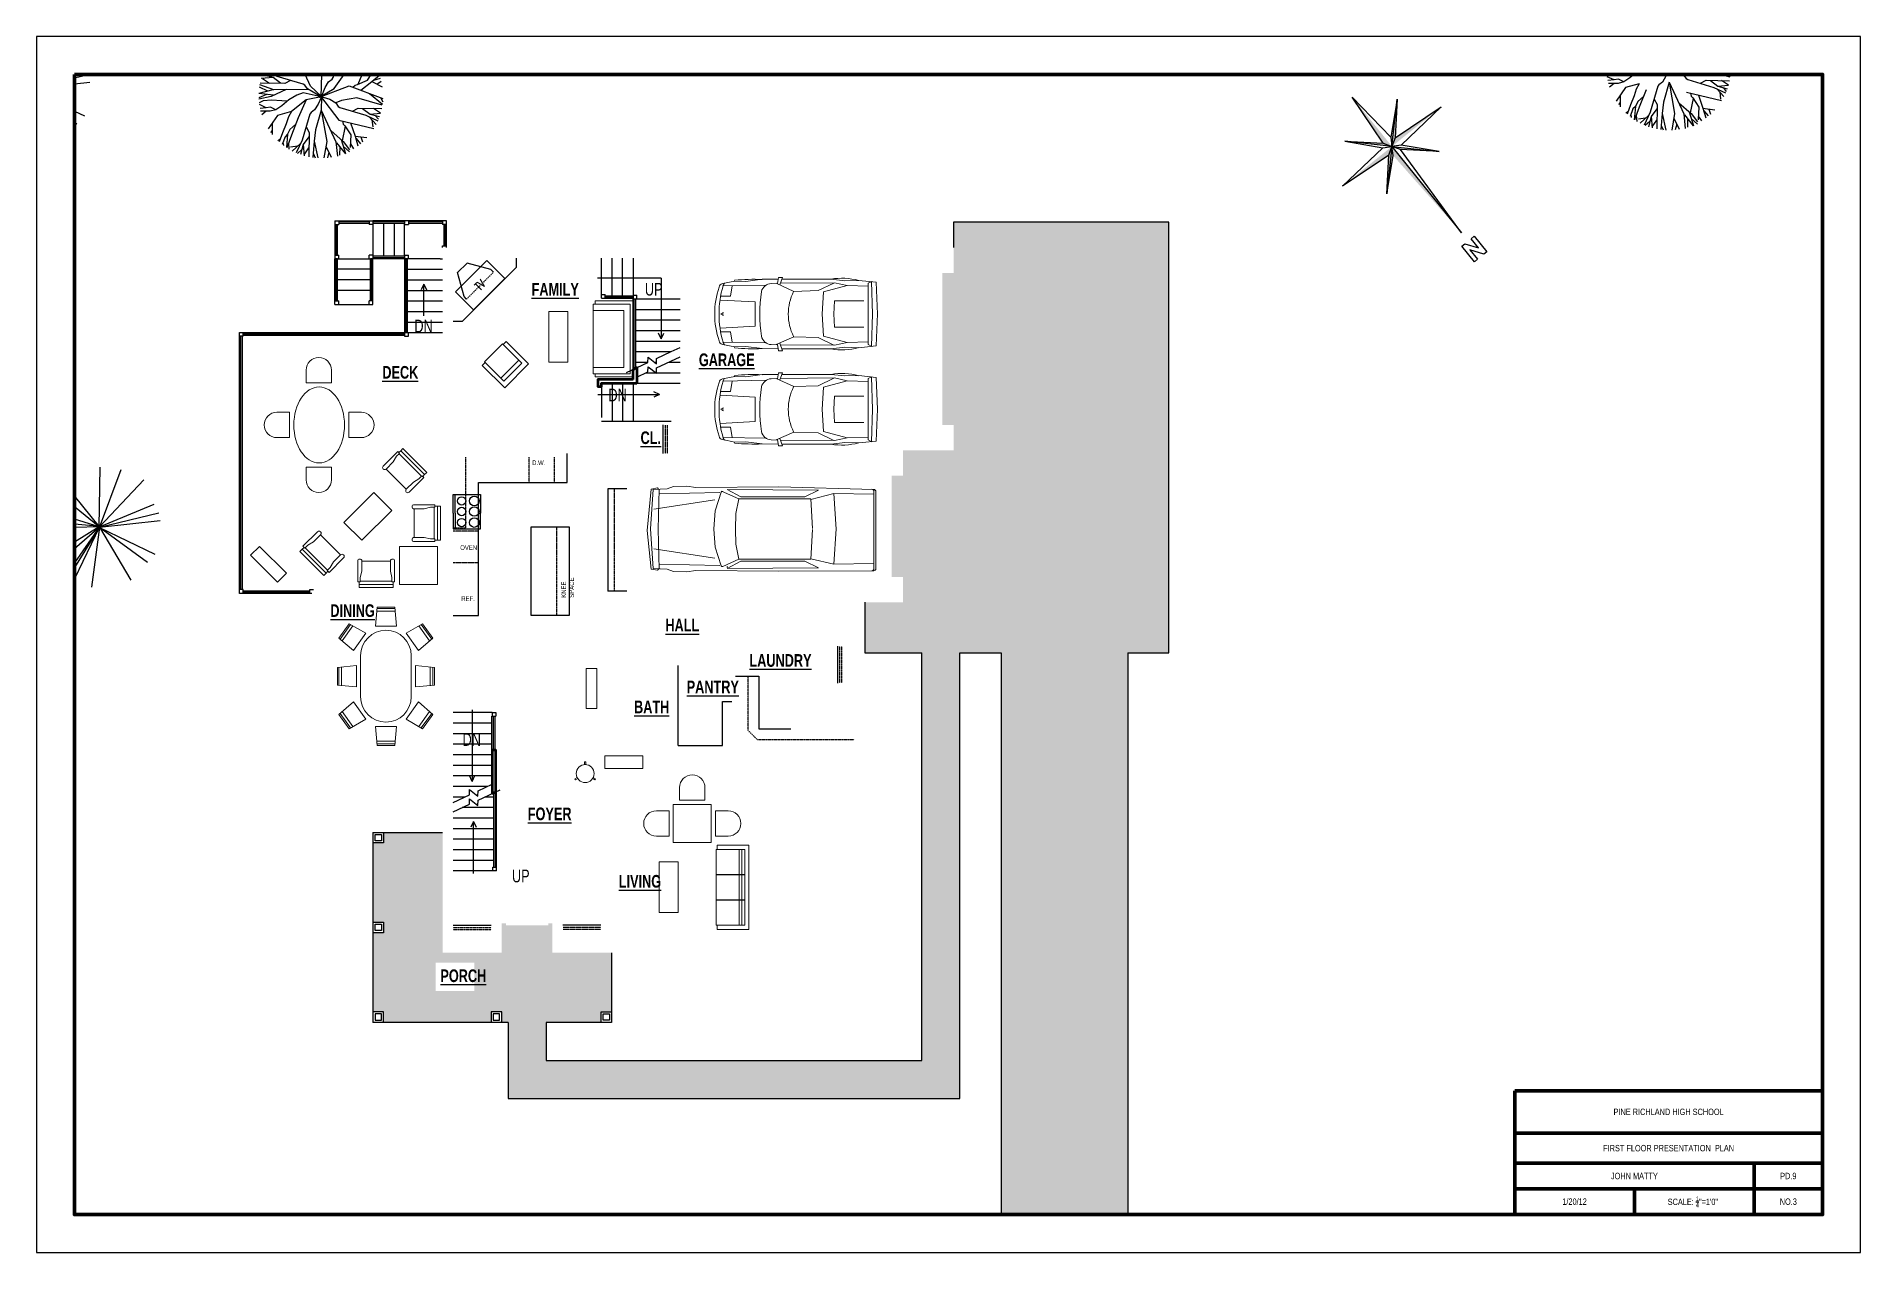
# Model space of a CAD drawing. Header units: inches. Extents: x 43 to 7578, y 1297 to 3809.
# Drawn here: x 43 to 1771, y 2657 to 3809 of the extents above; entities that cross this region are included whole.
import ezdxf
from ezdxf.enums import TextEntityAlignment as Align

# ---------------------------------------------------------------- set-up
doc = ezdxf.new("R2010")
doc.units = ezdxf.units.IN
doc.header["$LTSCALE"] = 0.5
doc.header["$MEASUREMENT"] = 0
doc.linetypes.add('HIDDEN2', pattern=[0.1875, 0.125, -0.0625])
for name, color, linetype, lineweight in [('A-Anno-Note', 231, 'Continuous', 25), ('A-Flor-Appl', 11, 'Continuous', 25), ('A-Wall', 113, 'Continuous', 50), ('A-Wall-Open', 31, 'HIDDEN2', 25), ('C-Site-Vhcl', 30, 'Continuous', 18), ('I-Furn', 30, 'Continuous', 18), ('L-Site-Plnt', 71, 'Continuous', 25)]:
    doc.layers.add(name, color=color, linetype=linetype, lineweight=lineweight)
doc.styles.add('Annotative', font='romans.shx', dxfattribs={"width": 0.75})
doc.styles.add('Arch-Dim', font='romans.shx', dxfattribs={"width": 0.75})
doc.styles.get("Standard").update_dxf_attribs({"font": 'romans.shx', "width": 0.75})

msp = doc.modelspace()

# ---------------------------------------------------------------- texts
at = {"attachment_point": 1, "style": 'Annotative'}
for s, width, insert, char_height in [('{\\fCityBlueprint|b1|i0|c2|p2;\\LFAMILY}', 12.8747823, (511.79154, 3575.60811), 12), ('{\\fCityBlueprint|b1|i0|c2|p2;\\LGARAGE}', 13.8287997, (670.26907, 3508.79849), 12), ('{\\fCityBlueprint|b1|i0|c2|p2;\\LDECK}', 9.778855, (370.37737, 3496.90682), 12), ('{\\fCityBlueprint|b1|i0|c2|p2;\\LCL.}', 4.5, (615.01584, 3434.97783), 12), ('{\\fCityBlueprint|b0|i0|c2|p2;OVEN}', 10.3612295, (444.17996, 3327.12793), 4.5), ('{\\fCityBlueprint|b1|i0|c2|p2;\\LDINING}', 13.7263247, (321.1424, 3271.17428), 12), ('{\\fCityBlueprint|b0|i0|c2|p2;REF.}', 7.3637542, (445.16833, 3278.74022), 4.5), ('{\\fCityBlueprint|b1|i0|c2|p2;\\LHALL}', 8.1742552, (638.51573, 3257.39382), 12), ('{\\fCityBlueprint|b1|i0|c2|p2;\\LLAUNDRY}', 14.911176, (718.14708, 3223.97417), 12), ('{\\fCityBlueprint|b1|i0|c2|p2;\\LPANTRY}', 4.5, (658.70886, 3198.89628), 12), ('{\\fCityBlueprint|b1|i0|c2|p2;\\LBATH}', 10.4880996, (608.84951, 3179.92716), 12), ('{\\fCityBlueprint|b1|i0|c2|p2;\\LFOYER}', 4.5, (508.18203, 3078.62246), 12), ('{\\fCityBlueprint|b1|i0|c2|p2;\\LLIVING}', 12.008048, (594.40099, 3014.75583), 12), ('{\\fCityBlueprint|b1|i0|c2|p2;\\LPORCH}', 12.0696729, (425.39198, 2925.28325), 12)]:
    msp.add_mtext_dynamic_manual_height_columns(s, width=width, gutter_width=22.5, heights=[0], dxfattribs=dict(at, insert=insert, char_height=char_height))
at = {"char_height": 12, "attachment_point": 5, "style": 'Annotative'}
for s, width, insert in [('{\\fCityBlueprint|b0|i0|c2|p2;UP}', 6, (627.47382, 3569.56738)), ('{\\fCityBlueprint|b0|i0|c2|p2;DN}', 14.4375, (409.42845, 3534.73763)), ('{\\fCityBlueprint|b0|i0|c2|p2;DN}', 14.4375, (593.289, 3469.44052)), ('{\\fCityBlueprint|b0|i0|c2|p2;DN}', 14.4375, (455.08319, 3143.04272)), ('{\\fCityBlueprint|b0|i0|c2|p2;UP}', 6, (501.56381, 3013.71505))]:
    msp.add_mtext_dynamic_manual_height_columns(s, width=width, gutter_width=22.5, heights=[0], dxfattribs=dict(at, insert=insert)).dxf.set("width", 28.875)
at = {"insert": (512.30148, 3405.29455), "char_height": 4.5, "attachment_point": 4, "style": 'Arch-Dim'}
msp.add_mtext('\\A1;{\\fCityBlueprint|b0|i0|c2|p2;D.W.}', dxfattribs=at)
at = {"insert": (539.96748, 3277.3882), "char_height": 4.5, "attachment_point": 1, "rotation": 90, "style": 'Annotative'}
msp.add_mtext_dynamic_manual_height_columns('{\\fCityBlueprint|b0|i0|c2|p2;KNEE SPACE}', width=21.6664583, gutter_width=22.5, heights=[0], dxfattribs=at)
at = {"color": 7, "char_height": 6.075, "attachment_point": 5}
for s, width, insert in [('{\\fCityBlueprint|b0|i0|c2|p2;PINE RICHLAND HIGH SCHOOL}', 125.360318, (1588.94877, 2790.27749)), ('{\\fCityBlueprint|b0|i0|c2|p2;FIRST FLOOR PRESENTATION  PLAN}', 109.4162919, (1588.94877, 2755.93349)), ('{\\fCityBlueprint|b0|i0|c2|p2;JOHN MATTY}', 58.5197, (1556.54877, 2729.52749)), ('{\\fCityBlueprint|b0|i0|c2|p2;PD.9}', 0.2333352, (1702.34877, 2729.52749)), ('{\\fCityBlueprint|b0|i0|c2|p2;1/20/12}', 0.3315574, (1499.84877, 2705.22749)), ('\\A1;{\\fCityBlueprint|b0|i0|c2|p2;SCALE: \\H0.7x;\\S1/4;\\H1.4286x;"=1\'0"}', 76.2026687, (1611.94264, 2705.07486)), ('{\\fCityBlueprint|b0|i0|c2|p2;NO.3}', 0.2333352, (1702.34877, 2705.22749))]:
    msp.add_mtext_dynamic_manual_height_columns(s, width=width, gutter_width=1, heights=[0], dxfattribs=dict(at, insert=insert))

# ---------------------------------------------------------------- blocks, each defined once
blk = doc.blocks.new('Anno_North_K_Metric')
at = {"color": 0, "linetype": 'ByBlock', "lineweight": -2}
for p, q in [((-0.5, 0.83), (0, 6.67)), ((0.5, 0.83), (0, 6.67)), ((0, 0), (-3.54, 3.54)), ((-3.54, 3.54), (-0.83, 0.5)), ((0, 0), (-3.54, 3.54)), ((-3.54, 3.54), (-0.5, 0.83)), ((0, 0), (3.54, 3.54)), ((0, 0), (3.54, 3.54)), ((3.54, 3.54), (0.5, 0.83)), ((3.54, 3.54), (0.83, 0.5)), ((-0.83, 0.5), (-6.67, 0)), ((-0.83, -0.5), (-6.67, 0)), ((0, 0), (-3.54, -3.54)), ((0, 0), (-3.54, -3.54)), ((-0.83, 0.5), (0, 0)), ((-0.83, -0.5), (0, 0)), ((-0.83, -0.5), (0, 0)), ((-0.5, 0.83), (0, 0)), ((-0.5, 0.83), (0, 0)), ((-0.5, -0.83), (0, 0)), ((0.5, 0.83), (0, 0)), ((0.83, 0.5), (0, 0)), ((0.83, 0.5), (0, 0)), ((0.83, 0.5), (0, 0)), ((0, 0), (11.67, 0)), ((0, 0), (3.54, -3.54)), ((0, 0), (3.54, -3.54)), ((0, 0), (0, 0)), ((0, 0), (0, 0)), ((0, 0), (0, 0)), ((0, 0), (0, 0)), ((0, 0), (0, 0)), ((0, 0), (0, 0)), ((0, 0), (0, 0)), ((0, 0), (0, 0)), ((0.5, -0.83), (0, 0)), ((0, 0), (0, 0)), ((0, 0), (0, 0)), ((0, 0), (0, 0)), ((0, 0), (0, 0)), ((0.5, -0.83), (0, 0)), ((0, 0), (0, 0)), ((0, 0), (0, 0)), ((0, 0), (0, 0)), ((0, 0), (0, 0)), ((0.83, -0.5), (0, 0)), ((11.67, 0), (0.83, 0.5)), ((12.79, 0.41), (12.79, 0.83)), ((12.79, 0.83), (14.89, 0.83)), ((14.05, 0.41), (12.79, 0.41)), ((12.79, -0.43), (14.05, 0.41)), ((14.89, 0.41), (13.63, -0.43)), ((14.89, 0.83), (14.89, 0.41)), ((-3.54, -3.54), (-0.83, -0.5)), ((-3.54, -3.54), (-0.5, -0.83)), ((-0.5, -0.83), (0, -6.67)), ((0.5, -0.83), (0, -6.67)), ((3.54, -3.54), (0.5, -0.83)), ((3.54, -3.54), (0.83, -0.5)), ((12.79, -0.85), (12.79, -0.43)), ((14.89, -0.85), (12.79, -0.85)), ((13.63, -0.43), (14.89, -0.43)), ((14.89, -0.43), (14.89, -0.85))]:
    blk.add_line(p, q, dxfattribs=at)
for points in [[(0, 6.67), (0, 0), (-0.5, 0.83)], [(-3.54, 3.54), (0, 0), (-0.5, 0.83)], [(3.54, 3.54), (0, 0), (0.83, 0.5)], [(-6.67, 0), (0, 0), (-0.83, -0.5)], [(-3.54, -3.54), (0, 0), (-0.83, -0.5)], [(0, 0), (11.67, 0), (0.83, -0.5)], [(0, -6.67), (0, 0), (0.5, -0.83)], [(3.54, -3.54), (0, 0), (0.5, -0.83)]]:
    blk.add_solid(points, dxfattribs=at)
blk = doc.blocks.new('I_SITE_VEHICLE_Sub-Compact_P')
at = {"color": 0, "linetype": 'ByBlock', "lineweight": -2}
for p, q in [((-69.9, 7.2), (-68.6, 37.4)), ((-68.6, 37.4), (-52.1, 39.2)), ((-64.3, 38.1), (-65.1, 7.1)), ((-64.4, 38), (-61.1, 36.3)), ((-61.1, 36.3), (-61.1, 7.1)), ((-52.1, 39.2), (-38.9, 38.8)), ((-41.1, 34.3), (-29.1, 36.9)), ((-38.9, 38.8), (-26, 40.2)), ((-29.1, 36.9), (22, 36.4)), ((-13.7, 29.6), (-28.4, 36.7)), ((-26, 40.2), (7.1, 40.4)), ((7.1, 40.4), (20.7, 40.3)), ((26, 36.3), (9.5, 28.8)), ((35.4, 34.7), (76.5, 33.9)), ((65.4, 39.3), (65.8, 38)), ((76.5, 33.9), (75.2, 36.6)), ((-41.1, 34.3), (-61.1, 33.6)), ((-56.9, 19.7), (-29, 19.8)), ((-41.1, 34.3), (-18.6, 28.2)), ((-29, 19.8), (-28.5, 7.2)), ((-18.6, 28.2), (-17.6, 7.2)), ((9.5, 28.8), (-13.7, 29.6)), ((67.8, 34), (69.4, 24.3)), ((69.4, 24.3), (78.1, 24.3)), ((46.1, -4.2), (46.1, 7.7)), ((76.3, 8.7), (78.5, 7.5)), ((76.6, 7.4), (76.3, 8.7)), ((76.6, 7.2), (76.3, 5.9)), ((76.3, 5.9), (78.5, 7.1)), ((78.7, -6), (46.1, -4.2)), ((67.8, -19.4), (69.4, -9.7)), ((69.4, -9.7), (78.1, -9.7)), ((-41.1, -19.7), (-29.1, -22.4)), ((-29.1, -22.4), (22, -21.8)), ((35.4, -20.2), (76.5, -19.4)), ((65.4, -24.7), (65.8, -23.4)), ((76.5, -19.4), (75.2, -22.1))]:
    blk.add_line(p, q, dxfattribs=at)
for points in [[(22.5, 35), (20.1, 42), (23.8, 42), (24.9, 36)], [(78.7, 20.6), (46.1, 18.7), (46.1, 6.9)], [(-69.9, 7.3), (-68.6, -22.8), (-52.1, -24.6), (-38.9, -24.3), (-26, -25.6), (7.1, -25.8), (20.7, -25.7)], [(-64.3, -23.5), (-65.1, 7.5)], [(-64.4, -23.5), (-61.1, -21.8), (-61.1, 7.4)], [(-61.1, -19), (-41.1, -19.7), (-18.6, -13.6), (-17.6, 7.4)], [(-56.9, -5.1), (-29, -5.2), (-28.5, 7.3)], [(26, -21.8), (9.5, -14.2), (-13.7, -15), (-28.4, -22.1)], [(22.5, -20.5), (20.1, -27.4), (23.8, -27.4), (24.9, -21.5)]]:
    blk.add_lwpolyline(points, dxfattribs=at)
for points in [[(24.1, -25.7), (39.4, -25.6), (54.9, -23.5), (65.2, -23.8), (77.1, -21.5, 0.313306), (80.2, -18.2, 0.16309), (80.2, 32.8, 0.313306), (77.1, 36), (65.2, 38.4), (54.9, 38), (39.4, 40.1), (24.1, 40.3)], [(24.8, -21.8), (30.7, -21.7, 0.327634), (40.1, -13.9, 0.070736), (40.1, 28.4, 0.327634), (30.7, 36.3), (24.8, 36.4)]]:
    blk.add_lwpolyline(points, format="xyb", dxfattribs=at)
for centre, radius, start, end in [((-36, -22.4), 63.6, 80.8054, 104.642), ((46.7, -178.9), 219.1, 85.0805, 91.8902), ((-33.1, 7.3), 47.7, 333.3754, 26.6246), ((-16.4, 7.3), 96.6, 343.9881, 16.0119), ((-36, 37), 63.6, 255.358, 279.1946), ((46.7, 193.5), 219.1, 268.1098, 274.9195)]:
    blk.add_arc(centre, radius, start, end, dxfattribs=at)
at = {"layer": 'Defpoints', "color": 0, "linetype": 'ByBlock', "lineweight": -2}
for p in [(-69.9, 7.3), (84.4, 7.3)]:
    blk.add_point(p, dxfattribs=at)
blk = doc.blocks.new('*U420')
at = {"layer": 'C-Site-Vhcl', "color": 30, "linetype": 'Continuous', "lineweight": 18}
blk.add_blockref('I_SITE_VEHICLE_Sub-Compact_P', (0, 0), dxfattribs=at)
blk = doc.blocks.new('I_FURN_CHAIR_SHAKER BENCH_P')
at = {"color": 0, "linetype": 'ByBlock', "lineweight": -2}
blk.add_lwpolyline([(10, -19), (10, 19), (0, 19), (0, -19)], close=True, dxfattribs=at)
at = {"layer": 'Defpoints', "color": 0, "linetype": 'ByBlock', "lineweight": -2}
for p in [(0, 19), (5, 0), (10, 0), (0, -19)]:
    blk.add_point(p, dxfattribs=at)
blk = doc.blocks.new('*U421')
at = {"layer": 'I-Furn', "color": 30, "linetype": 'Continuous', "lineweight": 18}
blk.add_blockref('I_FURN_CHAIR_SHAKER BENCH_P', (0, 0), dxfattribs=at)
blk = doc.blocks.new('I_FURN_TABLE_SHAKER CANDLE_P')
at = {"color": 0, "linetype": 'ByBlock', "lineweight": -2}
for points in [[(-4.7, 7.1), (-5.9, 9.3), (-5.1, 9.8), (-3.8, 7.6)], [(8.5, 0.5), (11, 0.5), (11, -0.5), (8.5, -0.5)], [(-3.8, -7.6), (-5.1, -9.8), (-5.9, -9.3), (-4.7, -7.1)]]:
    blk.add_lwpolyline(points, dxfattribs=at)
blk.add_circle((0, 0), 8.5, dxfattribs=at)
blk = doc.blocks.new('*U422')
at = {"layer": 'I-Furn', "color": 30, "linetype": 'Continuous', "lineweight": 18}
blk.add_blockref('I_FURN_TABLE_SHAKER CANDLE_P', (0, 0), dxfattribs=at)
blk = doc.blocks.new('I_FURN_TABLE_COFFEE TABLE_P')
at = {"color": 0, "linetype": 'ByBlock', "lineweight": -2}
blk.add_lwpolyline([(-24, 9), (-24, -9), (24, -9), (24, 9)], close=True, dxfattribs=at)
at = {"layer": 'Defpoints', "color": 0, "linetype": 'ByBlock', "lineweight": -2}
for p in [(-24, 9), (24, 9), (-24, -9), (24, -9)]:
    blk.add_point(p, dxfattribs=at)
blk = doc.blocks.new('*U423')
at = {"layer": 'I-Furn', "color": 30, "linetype": 'Continuous', "lineweight": 18}
blk.add_blockref('I_FURN_TABLE_COFFEE TABLE_P', (0, 0), dxfattribs=at)
blk = doc.blocks.new('I_FURN_CHAIR_CHAIR 6_P')
at = {"color": 0, "linetype": 'ByBlock', "lineweight": -2}
blk.add_lwpolyline([(12, -12), (24, -12), (24, 12), (12, 12, 1)], format="xyb", close=True, dxfattribs=at)
at = {"layer": 'Defpoints', "color": 0, "linetype": 'ByBlock', "lineweight": -2}
for p in [(0, 12), (12, 0), (24, 0), (0, -12)]:
    blk.add_point(p, dxfattribs=at)
blk = doc.blocks.new('*U424')
at = {"layer": 'I-Furn', "color": 30, "linetype": 'Continuous', "lineweight": 18}
blk.add_blockref('I_FURN_CHAIR_CHAIR 6_P', (0, 0), dxfattribs=at)
blk = doc.blocks.new('*U425')
at = {"layer": 'I-Furn', "color": 30, "linetype": 'Continuous', "lineweight": 18, "extrusion": (0, 0, -1), "xscale": -1, "zscale": -1}
blk.add_blockref('I_FURN_CHAIR_CHAIR 6_P', (0, 0), dxfattribs=at)
blk = doc.blocks.new('I_FURN_CHAIR_DINING SIDE_P')
at = {"color": 0, "linetype": 'ByBlock', "lineweight": -2}
for p, q in [((0.081, 0.426), (0.081, -0.426)), ((0.224, 0.437), (0.224, -0.437))]:
    blk.add_line(p, q, dxfattribs=at)
blk.add_lwpolyline([(1, 0.5), (0, 0.419), (0, -0.419), (1, -0.5)], close=True, dxfattribs=at)
at = {"layer": 'Defpoints', "color": 0, "linetype": 'ByBlock', "lineweight": -2}
for p in [(0, 0.5), (0, -0.5), (0.5, 0), (1, 0)]:
    blk.add_point(p, dxfattribs=at)
blk = doc.blocks.new('*U426')
at = {"layer": 'I-Furn', "color": 30, "linetype": 'Continuous', "lineweight": 18, "extrusion": (0, 0, -1), "xscale": -18, "yscale": 20, "zscale": -18}
blk.add_blockref('I_FURN_CHAIR_DINING SIDE_P', (0, 0), dxfattribs=at)
blk = doc.blocks.new('*U427')
at = {"layer": 'I-Furn', "color": 30, "linetype": 'Continuous', "lineweight": 18, "xscale": 18, "yscale": 20, "zscale": 18}
blk.add_blockref('I_FURN_CHAIR_DINING SIDE_P', (0, 0), dxfattribs=at)
blk = doc.blocks.new('*U428')
at = {"layer": 'I-Furn', "color": 30, "linetype": 'Continuous', "lineweight": 18, "xscale": 18, "yscale": 20, "zscale": 18}
blk.add_blockref('I_FURN_CHAIR_DINING SIDE_P', (0, 0), dxfattribs=at)
blk = doc.blocks.new('*U429')
at = {"layer": 'I-Furn', "color": 30, "linetype": 'Continuous', "lineweight": 18, "xscale": 18, "yscale": 20, "zscale": 18}
blk.add_blockref('I_FURN_CHAIR_DINING SIDE_P', (0, 0), dxfattribs=at)
blk = doc.blocks.new('*U430')
at = {"layer": 'C-Site-Vhcl', "color": 30, "linetype": 'Continuous', "lineweight": 18}
blk.add_blockref('I_SITE_VEHICLE_Sub-Compact_P', (0, 0), dxfattribs=at)
blk = doc.blocks.new('I_SITE_VEHICLE_Full Size_P')
at = {"color": 0, "linetype": 'ByBlock', "lineweight": -2}
for p, q in [((-46.8, 27.5), (-48.5, -0.7)), ((21.5, 27.5), (-46.8, 27.5)), ((97, 32.2), (39.3, 33.4)), ((101.9, 17.7), (44.3, 26.3)), ((-46.9, -29.3), (-68.6, -34.7)), ((101.9, -20.1), (44.3, -28.7)), ((97, -34.6), (39.3, -35.9))]:
    blk.add_line(p, q, dxfattribs=at)
for points in [[(62.3, 38.1), (70.6, 39.3), (83.4, 39.1), (89.2, 37), (102.7, 36.3), (105.1, -1.4), (102.7, -38.7), (89.2, -39.4), (83.4, -41.6), (70.6, -41.8), (62.3, -40.5), (-16.6, -41.1), (-106.4, -38.7, -0.406608), (-108.4, -36.7), (-108.4, 36.3, -0.413119), (-106.4, 38.3), (-16.6, 38.6)], [(24.2, -15.8), (24.7, -1.2, 0.017533), (24.7, -1.2), (24.2, 13.3), (21.5, 27.5), (36.7, 34.3, -0.447641), (38.1, 33.7), (43.8, 16), (45.1, -1.2, -0.038543), (45.1, -1.3), (43.8, -18.4), (37.8, -37.2), (21.5, -29.9)]]:
    blk.add_lwpolyline(points, format="xyb", close=True, dxfattribs=at)
for points in [[(-104.6, -38.8, -0.406608), (-106.5, -36.8), (-106.5, 36.3, -0.413119), (-104.5, 38.3)], [(96.8, 36.7), (97.7, -1.2, -0.011341), (97.7, -1.2), (96.8, -39.1)]]:
    blk.add_lwpolyline(points, format="xyb", dxfattribs=at)
for points in [[(32.6, 36.2), (19.5, 29.3), (-41.1, 29.3), (-53.9, 35.5)], [(32.6, -38.6), (19.5, -31.7), (-41.1, -31.7), (-53.9, -38)]]:
    blk.add_lwpolyline(points, close=True, dxfattribs=at)
for points in [[(97.6, -39.1), (98.4, -40.1), (104.5, -39.1), (108.4, 0.2), (104.5, 36.7), (98.4, 37.7), (97.6, 36.7)], [(-106.3, 31.6), (-68.6, 32.2), (-70.7, -1.3)], [(-46.9, 26.9), (-68.6, 32.2)], [(-70.7, -1.2), (-68.6, -34.7), (-106.3, -34.1)], [(21.5, -29.9), (-46.8, -29.9), (-48.5, -1.8)]]:
    blk.add_lwpolyline(points, dxfattribs=at)
for centre, radius, start, end in [((32, 34.8), 0.5, 296.9382, 89.53), ((37.1, -35.8), 1, 245.7961, 342.2571)]:
    blk.add_arc(centre, radius, start, end, dxfattribs=at)
at = {"layer": 'Defpoints', "color": 0, "linetype": 'ByBlock', "lineweight": -2}
for p in [(108.4, 0.2), (-108.4, -0.2)]:
    blk.add_point(p, dxfattribs=at)
blk = doc.blocks.new('*U431')
at = {"layer": 'C-Site-Vhcl', "color": 30, "linetype": 'Continuous', "lineweight": 18}
blk.add_blockref('I_SITE_VEHICLE_Full Size_P', (0, 0), dxfattribs=at)
blk = doc.blocks.new('*U432')
at = {"layer": 'I-Furn', "color": 30, "linetype": 'Continuous', "lineweight": 18}
blk.add_blockref('I_FURN_CHAIR_CHAIR 6_P', (0, 0), dxfattribs=at)
blk = doc.blocks.new('I_FURN_TABLE_OVAL_P')
at = {"color": 0, "linetype": 'ByBlock', "lineweight": -2}
blk.add_lwpolyline([(-19.5, 24, 1), (-19.5, -24), (19.5, -24, 1), (19.5, 24)], format="xyb", close=True, dxfattribs=at)
at = {"layer": 'Defpoints', "color": 0, "linetype": 'ByBlock', "lineweight": -2}
for p in [(-43.5, 24), (43.5, 24), (-43.5, -24), (43.5, -24)]:
    blk.add_point(p, dxfattribs=at)
blk = doc.blocks.new('*U433')
at = {"layer": 'I-Furn', "color": 30, "linetype": 'Continuous', "lineweight": 18}
blk.add_blockref('I_FURN_TABLE_OVAL_P', (0, 0), dxfattribs=at)
blk = doc.blocks.new('I_FURN_TABLE_RECTANGULAR 36X36_P')
at = {"color": 0, "linetype": 'ByBlock', "lineweight": -2}
blk.add_lwpolyline([(-0.5, -0.5), (-0.5, 0.5), (0.5, 0.5), (0.5, -0.5)], close=True, dxfattribs=at)
at = {"layer": 'Defpoints', "color": 0, "linetype": 'ByBlock', "lineweight": -2}
for p in [(-0.5, 0.5), (0.5, 0.5), (-0.5, -0.5), (0.5, -0.5)]:
    blk.add_point(p, dxfattribs=at)
blk = doc.blocks.new('*U434')
at = {"layer": 'I-Furn', "color": 30, "linetype": 'Continuous', "lineweight": 18, "xscale": 36, "yscale": 36, "zscale": 29}
blk.add_blockref('I_FURN_TABLE_RECTANGULAR 36X36_P', (0, 0), dxfattribs=at)
blk = doc.blocks.new('I_FURN_BOOK_5 SHELVES_P')
at = {"color": 0, "linetype": 'ByBlock', "lineweight": -2}
blk.add_lwpolyline([(12, 18), (0, 18), (0, -18), (12, -18)], close=True, dxfattribs=at)
at = {"layer": 'Defpoints', "color": 0, "linetype": 'ByBlock', "lineweight": -2}
for p in [(0, 18), (0, -18)]:
    blk.add_point(p, dxfattribs=at)
blk = doc.blocks.new('*U435')
at = {"layer": 'I-Furn', "color": 30, "linetype": 'Continuous', "lineweight": 18}
blk.add_blockref('I_FURN_BOOK_5 SHELVES_P', (0, 0), dxfattribs=at)
blk = doc.blocks.new('I_FURN_SOFA_LONG_P')
at = {"color": 0, "linetype": 'ByBlock', "lineweight": -2}
for p, q in [((6.6, 35.8), (6.6, 12.2)), ((9.2, 35.8), (9.2, 12.2)), ((3.7, 12.2), (31, 12.2)), ((3.7, 11.8), (31, 11.8)), ((6.6, 11.8), (6.6, -11.8)), ((9.2, 11.8), (9.2, -11.8)), ((3.7, -11.8), (31, -11.8)), ((3.7, -12.2), (31, -12.2)), ((6.6, -12.2), (6.6, -35.8)), ((9.2, -12.2), (9.2, -35.8))]:
    blk.add_line(p, q, dxfattribs=at)
blk.add_lwpolyline([(0, 40), (0, -40), (30, -40), (30, -35.8), (31, -35.8), (31, 35.8), (30, 35.8), (30, 40)], close=True, dxfattribs=at)
blk.add_lwpolyline([(30, 35.8), (3.7, 35.8), (3.7, -35.8), (30, -35.8)], dxfattribs=at)
at = {"layer": 'Defpoints', "color": 0, "linetype": 'ByBlock', "lineweight": -2}
for p in [(0, 40), (0, -40)]:
    blk.add_point(p, dxfattribs=at)
blk = doc.blocks.new('*U436')
at = {"layer": 'I-Furn', "color": 30, "linetype": 'Continuous', "lineweight": 18}
blk.add_blockref('I_FURN_SOFA_LONG_P', (0, 0), dxfattribs=at)
blk = doc.blocks.new('*U437')
at = {"layer": 'I-Furn', "color": 30, "linetype": 'Continuous', "lineweight": 18, "extrusion": (0, 0, -1), "xscale": -18, "yscale": 20, "zscale": -18}
blk.add_blockref('I_FURN_CHAIR_DINING SIDE_P', (0, 0), dxfattribs=at)
blk = doc.blocks.new('*U438')
at = {"layer": 'I-Furn', "color": 30, "linetype": 'Continuous', "lineweight": 18, "extrusion": (0, 0, -1), "xscale": -18, "yscale": 20, "zscale": -18}
blk.add_blockref('I_FURN_CHAIR_DINING SIDE_P', (0, 0), dxfattribs=at)
blk = doc.blocks.new('*U439')
at = {"layer": 'I-Furn', "color": 30, "linetype": 'Continuous', "lineweight": 18, "xscale": 18, "yscale": 20, "zscale": 18}
blk.add_blockref('I_FURN_CHAIR_DINING SIDE_P', (0, 0), dxfattribs=at)
blk = doc.blocks.new('*U440')
at = {"layer": 'I-Furn', "color": 30, "linetype": 'Continuous', "lineweight": 18, "extrusion": (0, 0, -1), "xscale": -18, "yscale": 20, "zscale": -18}
blk.add_blockref('I_FURN_CHAIR_DINING SIDE_P', (0, 0), dxfattribs=at)
blk = doc.blocks.new('*U441')
at = {"layer": 'I-Furn', "color": 30, "linetype": 'Continuous', "lineweight": 18, "extrusion": (0, 0, -1), "xscale": -1, "zscale": -1}
blk.add_blockref('I_FURN_CHAIR_CHAIR 6_P', (0, 0), dxfattribs=at)
blk = doc.blocks.new('*U442')
at = {"layer": 'I-Furn', "color": 30, "linetype": 'Continuous', "lineweight": 18}
blk.add_blockref('I_FURN_CHAIR_CHAIR 6_P', (0, 0), dxfattribs=at)
blk = doc.blocks.new('*U443')
at = {"layer": 'I-Furn', "color": 30, "linetype": 'Continuous', "lineweight": 18}
blk.add_blockref('I_FURN_CHAIR_CHAIR 6_P', (0, 0), dxfattribs=at)
blk = doc.blocks.new('*U444')
at = {"layer": 'I-Furn', "color": 30, "linetype": 'Continuous', "lineweight": 18, "extrusion": (0, 0, -1), "xscale": -1, "zscale": -1}
blk.add_blockref('I_FURN_CHAIR_CHAIR 6_P', (0, 0), dxfattribs=at)
blk = doc.blocks.new('*U445')
at = {"layer": 'I-Furn', "color": 30, "linetype": 'Continuous', "lineweight": 18, "xscale": 36, "yscale": 36, "zscale": 29}
blk.add_blockref('I_FURN_TABLE_RECTANGULAR 36X36_P', (0, 0), dxfattribs=at)
blk = doc.blocks.new('I_FURN_CHAIR_OUTDOOR_P')
at = {"color": 0, "linetype": 'ByBlock', "lineweight": -2}
for points in [[(15.5, 13.5), (9.5, 15), (5.5, 15), (5.5, 17.5), (25, 17.5, -1), (25, 13.5)], [(15.5, -13.5), (9.5, -15), (5.5, -15), (5.5, -17.5), (25, -17.5, 1), (25, -13.5)]]:
    blk.add_lwpolyline(points, format="xyb", close=True, dxfattribs=at)
blk.add_lwpolyline([(0, 16), (3, 16), (3, -16), (0, -16)], close=True, dxfattribs=at)
for points in [[(3, 16), (5.5, 16)], [(6, 15), (6, -15)], [(25, 13.5), (25, -13.5)], [(3, -16), (5.5, -16)]]:
    blk.add_lwpolyline(points, dxfattribs=at)
at = {"layer": 'Defpoints', "color": 0, "linetype": 'ByBlock', "lineweight": -2}
for p in [(0, 17.5), (13.5, 0), (27, 0), (0, -17.5)]:
    blk.add_point(p, dxfattribs=at)
blk = doc.blocks.new('*U446')
at = {"layer": 'I-Furn', "color": 30, "linetype": 'Continuous', "lineweight": 18}
blk.add_blockref('I_FURN_CHAIR_OUTDOOR_P', (0, 0), dxfattribs=at)
blk = doc.blocks.new('*U447')
at = {"layer": 'I-Furn', "color": 30, "linetype": 'Continuous', "lineweight": 18, "extrusion": (0, 0, -1), "xscale": -1, "zscale": -1}
blk.add_blockref('I_FURN_CHAIR_OUTDOOR_P', (0, 0), dxfattribs=at)
blk = doc.blocks.new('FURN_CHAIR_CHAIR 2_P')
at = {"color": 0, "linetype": 'ByBlock', "lineweight": -2}
blk.add_line((9, -12), (9, 12), dxfattribs=at)
blk.add_lwpolyline([(31, 12), (30, 12), (30, 16), (0, 16), (0, -16), (30, -16), (30, -12), (31, -12)], close=True, dxfattribs=at)
blk.add_lwpolyline([(30, -12), (5, -12), (5, 12), (30, 12)], dxfattribs=at)
at = {"layer": 'Defpoints', "color": 0, "linetype": 'ByBlock', "lineweight": -2}
for p in [(0, 16), (15.5, 0), (31, 0), (0, -16)]:
    blk.add_point(p, dxfattribs=at)
blk = doc.blocks.new('*U448')
at = {"layer": 'I-Furn', "color": 30, "linetype": 'Continuous', "lineweight": 18}
blk.add_blockref('FURN_CHAIR_CHAIR 2_P', (0, 0), dxfattribs=at)
blk = doc.blocks.new('*U449')
at = {"layer": 'I-Furn', "color": 30, "linetype": 'Continuous', "lineweight": 18, "extrusion": (0, 0, -1), "xscale": -1, "zscale": -1}
blk.add_blockref('I_FURN_CHAIR_OUTDOOR_P', (0, 0), dxfattribs=at)
blk = doc.blocks.new('*U450')
at = {"layer": 'I-Furn', "color": 30, "linetype": 'Continuous', "lineweight": 18, "extrusion": (0, 0, -1), "xscale": -1, "zscale": -1}
blk.add_blockref('I_FURN_CHAIR_OUTDOOR_P', (0, 0), dxfattribs=at)
blk = doc.blocks.new('I_FURN_TABLE_OUTDOOR_P')
at = {"color": 0, "linetype": 'ByBlock', "lineweight": -2}
blk.add_lwpolyline([(-20, 12), (20, 12), (20, -12), (-20, -12)], close=True, dxfattribs=at)
at = {"layer": 'Defpoints', "color": 0, "linetype": 'ByBlock', "lineweight": -2}
for p in [(-20, 12), (20, 12), (-20, -12), (20, -12)]:
    blk.add_point(p, dxfattribs=at)
blk = doc.blocks.new('*U451')
at = {"layer": 'I-Furn', "color": 30, "linetype": 'Continuous', "lineweight": 18}
blk.add_blockref('I_FURN_TABLE_OUTDOOR_P', (0, 0), dxfattribs=at)
blk = doc.blocks.new('*U452')
at = {"layer": 'I-Furn', "color": 30, "linetype": 'Continuous', "lineweight": 18}
blk.add_blockref('I_FURN_TABLE_COFFEE TABLE_P', (0, 0), dxfattribs=at)
blk = doc.blocks.new('I_FURN_MISC_TV CONSOLE_P')
at = {"color": 0, "linetype": 'ByBlock', "lineweight": -2, "elevation": 0.1}
blk.add_lwpolyline([(0, -21), (24, -21), (24, 21), (0, 21)], close=True, dxfattribs=at)
at = {"layer": 'Defpoints', "color": 0, "linetype": 'ByBlock', "lineweight": -2}
for p in [(0, 21, 0.1), (0, -21, 0.1)]:
    blk.add_point(p, dxfattribs=at)
at = {"color": 0, "linetype": 'ByBlock', "lineweight": -2, "width": 0.75, "flags": 8}
blk.add_attdef('ID', text='', height=8, rotation=90, dxfattribs=at).set_placement((12, 0, 0.1), align=Align.MIDDLE)
blk = doc.blocks.new('*U453')
at = {"layer": 'I-Furn', "color": 30, "linetype": 'Continuous', "lineweight": 18}
ref = blk.add_blockref('I_FURN_MISC_TV CONSOLE_P', (0, 0), dxfattribs=at)
ref.add_attrib('ID', 'TV', dxfattribs={"layer": '0', "color": 0, "linetype": 'ByBlock', "lineweight": -2, "height": 8, "rotation": 90, "width": 0.75}).set_placement((12, 0, 0.1), align=Align.MIDDLE)
blk = doc.blocks.new('I_FURN_SOFA_MEDIUM_P')
at = {"color": 0, "linetype": 'ByBlock', "lineweight": -2}
blk.add_lwpolyline([(36, 36), (0, 36), (0, -36), (36, -36), (36, -33), (38, -33), (38, 33), (36, 33)], close=True, dxfattribs=at)
for points in [[(36, 33), (3, 33), (3, -33), (36, -33)], [(38, 27), (9, 27), (9, -27), (38, -27)]]:
    blk.add_lwpolyline(points, dxfattribs=at)
at = {"layer": 'Defpoints', "color": 0, "linetype": 'ByBlock', "lineweight": -2}
for p in [(0, 36), (0, -36)]:
    blk.add_point(p, dxfattribs=at)
blk = doc.blocks.new('*U454')
at = {"layer": 'I-Furn', "color": 30, "linetype": 'Continuous', "lineweight": 18}
blk.add_blockref('I_FURN_SOFA_MEDIUM_P', (0, 0), dxfattribs=at)

# ---------------------------------------------------------------- hatches: boundary and pattern name
h = msp.add_hatch()
h.set_pattern_fill('AR-CONC', color=256, angle=90)
h.set_pattern_definition([(140, (0, 0), (0.627521, 7.172602), [0.75, -8.25]), (85, (0, 0), (-7.521921, -1.387513), [0.6, -6.6]), (190.45144, (0.052, 0.598), (-6.8944, 5.785088), [0.637402, -7.011421]), (136.1842, (-2, 1e-16), (1.655193, 10.672413), [1.125, -12.375]), (186.63564, (-1.862, 0.889), (-9.741186, 9.34662), [0.956103, -10.517138]), (81.18416, (-2, 1e-16), (-9.741186, 9.34662), [0.9, -9.9]), (111, (-1.5, 1), (4.026189, 5.9690705), [0.75, -8.25]), (56, (-1.5, 1), (-7.2515, 2.433153), [0.6, -6.6]), (161.45144, (-1.1645, 1.4974), (-3.225312, 8.402224), [0.637402, -7.011421]), (127.5, (0, 0), (-3.3289385, 0.1215986), [0, -6.52, 0, -6.7, 0, -6.625]), (97.5, (0, 0), (-3.944117, 2.6306954), [0, -3.82, 0, -6.37, 0, -2.525]), (57.5, (-1e-16, -2.23), (0.2255487, 5.3382244), [0, -2.5, 0, -7.8, 0, -10.35]), (47.5, (-2e-16, -3.23), (-1.00105, 5.8318617), [0, -3.25, 0, -5.18, 0, -7.35])])
h.paths.add_polyline_path([(1076.53798, 3225.03792), (1115.53798, 3225.03792), (1115.53798, 3362.03792), (1115.53798, 3482.03792), (1115.53798, 3633.03792), (911.53798, 3633.03792), (911.53798, 3609.03792), (911.53798, 3585.03792), (900.91298, 3585.03792), (900.91298, 3441.03792), (901.53798, 3441.03792), (911.53798, 3441.03792), (911.53798, 3417.03792), (863.53798, 3417.03792), (863.53798, 3393.03792), (852.91298, 3393.03792), (852.91298, 3297.03792), (853.53798, 3297.03792), (863.53798, 3297.03792), (863.53798, 3273.03792), (827.53798, 3273.03792), (827.53798, 3237.03792), (827.53798, 3225.03792), (881.53798, 3225.03792), (881.53798, 2839.03792), (525.53798, 2839.03792), (525.53798, 2875.03792), (577.55668, 2875.03792), (577.55668, 2885.03792), (587.55668, 2885.03792), (587.55668, 2941.03792), (531.53798, 2941.03792), (531.53798, 2969.03792), (527.53798, 2969.03792), (527.53798, 2967.03792), (487.53798, 2967.03792), (487.53798, 2969.03792), (483.53798, 2969.03792), (483.53798, 2941.03792), (427.53798, 2941.03792), (427.53798, 3055.03792), (371.53798, 3055.03792), (371.53798, 3045.03792), (361.53798, 3045.03792), (361.53798, 2970.03792), (371.53798, 2970.03792), (371.53798, 2960.03792), (361.53798, 2960.03792), (361.53798, 2885.03792), (371.53798, 2885.03792), (371.53798, 2875.03792), (473.53798, 2875.03792), (473.53798, 2885.03792), (483.53798, 2885.03792), (483.53798, 2875.03792), (489.53798, 2875.03792), (489.53798, 2803.03792), (917.53798, 2803.03792), (917.53798, 3225.03792), (956.53798, 3225.03792), (956.53798, 2693.07749), (1076.53798, 2693.07749)])
h.paths.add_polyline_path([(457.68831, 2904.88318), (457.68831, 2931.53928), (420.85598, 2931.53928), (420.85598, 2904.88318)], flags=16)

# ---------------------------------------------------------------- linework, layer by layer
for p, q in [((325.53799, 3634.53792), (361.53799, 3634.53792)), ((325.53799, 3634.53792), (325.53799, 3598.53792)), ((325.53799, 3631.03792), (329.03799, 3631.03792)), ((326.53799, 3602.03792), (326.53799, 3631.03792)), ((328.03799, 3602.03792), (328.03799, 3631.03792)), ((329.03799, 3634.53792), (329.03799, 3631.03792)), ((358.03799, 3633.53792), (329.03799, 3633.53792)), ((358.03799, 3632.03792), (329.03799, 3632.03792)), ((358.03799, 3634.53792), (358.03799, 3631.03792)), ((361.53799, 3631.03792), (358.03799, 3631.03792)), ((361.53799, 3634.53792), (361.53799, 3598.53792)), ((391.53799, 3634.53792), (361.53799, 3634.53792)), ((391.53799, 3633.53792), (361.53799, 3633.53792)), ((361.53799, 3632.03792), (361.53799, 3601.03792)), ((391.53799, 3632.03792), (361.53799, 3632.03792)), ((371.53799, 3634.53792), (371.53799, 3633.53792)), ((371.53799, 3632.03792), (371.53799, 3601.03792)), ((381.53799, 3634.53792), (381.53799, 3633.53792)), ((381.53799, 3632.03792), (381.53799, 3601.03792)), ((431.03799, 3634.53792), (391.53799, 3634.53792)), ((391.53799, 3634.53792), (391.53799, 3633.53792)), ((391.53799, 3633.53792), (391.53799, 3632.03792)), ((391.53799, 3601.03792), (391.53799, 3632.03792)), ((391.53799, 3631.03792), (395.03799, 3631.03792)), ((395.03799, 3634.53792), (395.03799, 3631.03792)), ((427.53799, 3633.53792), (395.03799, 3633.53792)), ((427.53799, 3632.03792), (395.03799, 3632.03792)), ((427.53799, 3634.53792), (427.53799, 3631.03792)), ((431.03799, 3631.03792), (427.53799, 3631.03792)), ((428.53799, 3631.03792), (428.53799, 3610.78792)), ((430.03799, 3631.03792), (430.03799, 3610.78792)), ((431.03798, 3609.03792), (431.03799, 3634.53792)), ((1115.53798, 3633.03792), (911.53798, 3633.03792)), ((911.53798, 3633.03792), (911.53798, 3609.03792)), ((1115.53798, 3482.03792), (1115.53798, 3633.03792)), ((325.53799, 3602.03792), (329.03799, 3602.03792)), ((325.53799, 3555.03792), (325.53799, 3598.53792)), ((326.53799, 3598.53792), (325.53799, 3598.53792)), ((326.53798, 3558.53792), (326.53799, 3598.53792)), ((328.03799, 3598.53792), (326.53799, 3598.53792)), ((328.03798, 3558.53792), (328.03799, 3598.53792)), ((328.03799, 3598.53792), (359.03799, 3598.53792)), ((329.03799, 3598.53792), (329.03799, 3602.03792)), ((361.53799, 3602.03792), (358.03799, 3602.03792)), ((358.03799, 3598.53792), (358.03799, 3602.03792)), ((359.03798, 3558.53792), (359.03799, 3598.53792)), ((360.53799, 3598.53792), (359.03799, 3598.53792)), ((360.53798, 3558.53792), (360.53799, 3598.53792)), ((361.53799, 3598.53792), (360.53799, 3598.53792)), ((391.53799, 3601.03792), (361.53799, 3601.03792)), ((391.53799, 3599.53792), (361.53799, 3599.53792)), ((361.53799, 3555.03792), (361.53799, 3598.53792)), ((391.53799, 3598.53792), (361.53799, 3598.53792)), ((371.53799, 3599.53792), (371.53799, 3598.53792)), ((381.53799, 3599.53792), (381.53799, 3598.53792)), ((391.53799, 3598.53792), (391.53798, 3528.53792)), ((391.53799, 3602.03792), (395.03799, 3602.03792)), ((391.53799, 3601.03792), (391.53799, 3599.53792)), ((391.53799, 3599.53792), (391.53799, 3598.53792)), ((392.53799, 3598.53792), (391.53799, 3598.53792)), ((392.53799, 3598.53792), (392.53798, 3528.53792)), ((394.03799, 3598.53792), (392.53799, 3598.53792)), ((394.03799, 3598.53792), (394.03798, 3528.53792)), ((425.03799, 3598.53792), (394.03799, 3598.53792)), ((395.03799, 3598.53792), (395.03799, 3602.03792)), ((425.03799, 3598.53792), (426.53799, 3598.53792)), ((426.53799, 3598.53792), (427.53799, 3598.53792)), ((427.53798, 3609.03792), (427.53798, 3610.78792)), ((427.53798, 3610.78792), (431.03798, 3610.78792)), ((441.73145, 3585.44369), (450.63221, 3594.34445)), ((473.24688, 3588.28487), (450.63221, 3594.34445)), ((497.43495, 3590.55264), (497.43495, 3599.03792)), ((578.03798, 3561.03792), (578.03798, 3599.03792)), ((588.03798, 3563.53792), (588.03798, 3599.03792)), ((598.03798, 3563.53792), (598.03798, 3599.03792)), ((608.03798, 3599.03792), (608.03798, 3561.03792)), ((326.53799, 3588.53792), (325.53799, 3588.53792)), ((326.53799, 3578.53792), (325.53799, 3578.53792)), ((359.03799, 3588.53792), (328.03799, 3588.53792)), ((359.03799, 3578.53792), (328.03799, 3578.53792)), ((361.53799, 3588.53792), (360.53799, 3588.53792)), ((361.53799, 3578.53792), (360.53799, 3578.53792)), ((391.53799, 3588.53792), (392.53799, 3588.53792)), ((391.53799, 3578.53792), (392.53799, 3578.53792)), ((394.03799, 3588.53792), (427.53799, 3588.53792)), ((394.03799, 3578.53792), (427.53799, 3578.53792)), ((447.79103, 3562.82903), (441.73145, 3585.44369)), ((446.02327, 3539.14095), (497.43495, 3590.55264)), ((475.72175, 3585.81), (473.24688, 3588.28487)), ((634.53632, 3580.06738), (574.29441, 3580.06738)), ((634.53632, 3580.06738), (634.53632, 3522.66108)), ((326.53799, 3568.53792), (325.53799, 3568.53792)), ((359.03799, 3568.53792), (328.03799, 3568.53792)), ((391.53799, 3568.53792), (392.53799, 3568.53792)), ((394.03799, 3568.53792), (427.53799, 3568.53792)), ((409.79645, 3574.3557), (412.33216, 3568.91785)), ((450.26591, 3560.35415), (447.79103, 3562.82903)), ((578.03798, 3564.53792), (581.53798, 3564.53792)), ((578.03798, 3561.03792), (608.03798, 3561.03792)), ((581.53798, 3561.03792), (581.53798, 3564.53792)), ((581.53798, 3563.53792), (608.03798, 3563.53792)), ((581.53798, 3562.03792), (608.03798, 3562.03792)), ((588.03798, 3562.03792), (588.03798, 3561.03792)), ((598.03798, 3561.03792), (598.03798, 3562.03792)), ((608.03798, 3564.03792), (611.53798, 3564.03792)), ((608.03798, 3493.75084), (608.03798, 3561.03792)), ((608.03798, 3560.53792), (652.53798, 3560.53792)), ((609.03798, 3494.21715), (609.03798, 3560.53792)), ((610.53798, 3494.91661), (610.53798, 3560.53792)), ((611.53798, 3560.53792), (611.53798, 3564.03792)), ((325.53798, 3555.03792), (361.53798, 3555.03792)), ((325.53799, 3558.53792), (329.03799, 3558.53792)), ((329.03799, 3555.03792), (329.03799, 3558.53792)), ((361.53798, 3558.53792), (358.03798, 3558.53792)), ((358.03798, 3555.03792), (358.03798, 3558.53792)), ((391.53798, 3558.53792), (392.53798, 3558.53792)), ((391.53798, 3548.53792), (392.53798, 3548.53792)), ((394.03798, 3558.53792), (427.53798, 3558.53792)), ((394.03798, 3548.53792), (427.53798, 3548.53792)), ((608.03798, 3550.53792), (609.03798, 3550.53792)), ((608.03798, 3550.53792), (609.03798, 3550.53792)), ((608.03798, 3550.53792), (609.03798, 3550.53792)), ((610.53798, 3550.53792), (652.53798, 3550.53792)), ((235.03798, 3281.53792), (235.03798, 3528.53792)), ((235.03798, 3528.53792), (427.53798, 3528.53792)), ((238.53798, 3525.03792), (238.53798, 3528.53792)), ((238.53798, 3527.53792), (391.53798, 3527.53792)), ((238.53798, 3526.03792), (391.53798, 3526.03792)), ((391.53798, 3538.53792), (392.53798, 3538.53792)), ((391.53798, 3528.53792), (391.53798, 3525.03792)), ((394.03798, 3538.53792), (427.53798, 3538.53792)), ((395.03798, 3525.03792), (395.03798, 3528.53792)), ((446.02327, 3539.14095), (437.53798, 3539.14095)), ((608.03798, 3540.53792), (609.03798, 3540.53792)), ((608.03798, 3530.53792), (609.03798, 3530.53792)), ((610.53798, 3540.53792), (652.53798, 3540.53792)), ((610.53798, 3530.53792), (652.53798, 3530.53792)), ((634.53632, 3522.66108), (632.00061, 3528.09892)), ((634.53632, 3522.66108), (637.07203, 3528.09892)), ((641.53798, 3540.53792), (643.03798, 3540.53792)), ((643.03798, 3540.53792), (644.03798, 3540.53792)), ((238.53798, 3525.03792), (235.03798, 3525.03792)), ((236.03798, 3525.03792), (236.03798, 3285.03792)), ((237.53798, 3525.03792), (237.53798, 3285.03792)), ((391.53798, 3525.03792), (395.03798, 3525.03792)), ((608.03798, 3520.53792), (609.03798, 3520.53792)), ((608.03798, 3510.53792), (609.03798, 3510.53792)), ((610.53798, 3520.53792), (652.53798, 3520.53792)), ((610.53798, 3510.53792), (644.03798, 3510.53792)), ((608.03798, 3500.53792), (609.03798, 3500.53792)), ((610.53798, 3500.53792), (621.96767, 3500.53792)), ((628.0623, 3500.53792), (630.02052, 3500.53792)), ((641.89348, 3500.53792), (652.53798, 3500.53792)), ((578.03798, 3480.53792), (578.03798, 3477.03792)), ((578.03798, 3480.53792), (608.03798, 3480.53792)), ((578.03798, 3477.03792), (578.03798, 3448.03792)), ((588.03798, 3480.53792), (588.03798, 3444.53792)), ((598.03798, 3480.53792), (598.03798, 3444.53792)), ((608.03798, 3480.53792), (652.53798, 3480.53792)), ((608.03798, 3480.53792), (608.03798, 3477.03792)), ((608.03798, 3478.03792), (608.03798, 3444.53792)), ((620.44841, 3490.53792), (629.3224, 3490.53792)), ((629.99319, 3490.53792), (652.53798, 3490.53792)), ((1115.53798, 3362.03792), (1115.53798, 3482.03792)), ((632.90707, 3469.80852), (627.46922, 3467.27281)), ((578.03798, 3444.53792), (644.03798, 3444.53792)), ((636.53798, 3414.03792), (636.53798, 3441.03792)), ((545.53798, 3410.53792), (545.53798, 3414.03792)), ((545.53798, 3386.53792), (545.53798, 3410.53792)), ((461.53798, 3260.53792), (461.53798, 3386.53792)), ((461.53798, 3386.53792), (545.53798, 3386.53792)), ((602.03798, 3380.53792), (584.03798, 3380.53792)), ((584.03798, 3380.53792), (584.03798, 3283.53792)), ((1115.53798, 3225.03792), (1115.53798, 3362.03792)), ((511.53798, 3260.53792), (511.53798, 3344.53792)), ((511.53798, 3344.53792), (547.53798, 3344.53792)), ((547.53798, 3344.53792), (547.53798, 3260.53792)), ((238.53798, 3285.03792), (235.03798, 3285.03792)), ((238.53798, 3281.53792), (238.53798, 3285.03792)), ((238.53798, 3284.03792), (301.78798, 3284.03792)), ((301.78798, 3281.53792), (301.78798, 3285.03792)), ((301.78798, 3285.03792), (305.28798, 3285.03792)), ((602.03798, 3283.53792), (584.03798, 3283.53792)), ((303.53798, 3281.53792), (235.03798, 3281.53792)), ((238.53798, 3282.53792), (301.78798, 3282.53792)), ((827.53798, 3273.03792), (827.53798, 3237.03792)), ((437.53798, 3260.53792), (461.53798, 3260.53792)), ((547.53798, 3260.53792), (511.53798, 3260.53792)), ((801.53798, 3231.53792), (801.53798, 3196.53792)), ((827.53798, 3237.03792), (827.53798, 3225.03792)), ((827.53798, 3225.03792), (881.53798, 3225.03792)), ((881.53798, 2839.03792), (881.53798, 3225.03792)), ((917.53798, 2803.03792), (917.53798, 3225.03792)), ((917.53798, 3225.03792), (956.53798, 3225.03792)), ((956.53798, 3225.03792), (956.53798, 2693.07749)), ((1076.53798, 3225.03792), (1076.53798, 2693.07749)), ((1076.53798, 3225.03792), (1115.53798, 3225.03792)), ((650.53798, 3137.53792), (650.53798, 3213.03792)), ((705.03798, 3203.03792), (727.03798, 3203.03792)), ((727.03798, 3203.03792), (727.03798, 3153.03792)), ((474.53799, 3168.53792), (437.53798, 3168.53792)), ((474.03799, 3133.03792), (474.03799, 3165.03792)), ((474.03799, 3133.03792), (474.03799, 3165.03792)), ((474.03799, 3165.03792), (474.53799, 3165.03792)), ((474.53799, 3168.53792), (474.53799, 3165.03792)), ((474.53799, 3168.53792), (478.03799, 3168.53792)), ((474.53799, 3165.03792), (478.03799, 3165.03792)), ((475.53799, 3165.03792), (475.53799, 3133.03792)), ((477.03799, 3165.03792), (477.03799, 3133.03792)), ((478.03799, 3168.53792), (478.03799, 3165.03792)), ((692.53798, 3137.53792), (692.53798, 3179.03792)), ((692.53798, 3179.03792), (701.53798, 3179.03792)), ((474.03799, 3158.53792), (437.53798, 3158.53792)), ((474.03799, 3148.53792), (437.53798, 3148.53792)), ((727.03798, 3153.03792), (757.53798, 3153.03792)), ((474.03799, 3138.53792), (437.53798, 3138.53792)), ((474.53799, 3128.53792), (437.53798, 3128.53792)), ((474.53799, 3133.03792), (474.03799, 3133.03792)), ((650.53798, 3137.53792), (692.53798, 3137.53792)), ((474.53799, 3118.53792), (437.53798, 3118.53792)), ((474.53799, 3108.53792), (437.53798, 3108.53792)), ((469.67671, 3098.53792), (437.53798, 3098.53792)), ((455.45119, 3103.42466), (452.91548, 3108.86251)), ((477.53799, 3022.03792), (477.53799, 3093.2037)), ((478.53799, 3018.53792), (478.53799, 3093.67)), ((448.23164, 3088.53792), (437.53798, 3088.53792)), ((476.03799, 3078.53792), (446.08713, 3078.53792)), ((476.03799, 3088.53792), (467.5322, 3088.53792)), ((476.03799, 3022.03792), (476.03799, 3092.50423)), ((478.53799, 3088.53792), (477.53799, 3088.53792)), ((478.53799, 3078.53792), (477.53799, 3078.53792)), ((478.53799, 3078.53792), (477.53799, 3078.53792)), ((476.03799, 3068.53792), (437.53798, 3068.53792)), ((456.78799, 3065.43878), (454.25228, 3060.00094)), ((456.78799, 3016.29328), (456.78799, 3065.43878)), ((456.78799, 3065.43878), (459.3237, 3060.00094)), ((478.53799, 3068.53792), (477.53799, 3068.53792)), ((361.53798, 3055.03792), (361.53798, 2875.03792)), ((361.53798, 3055.03792), (427.53798, 3055.03792)), ((476.03799, 3058.53792), (437.53798, 3058.53792)), ((476.03799, 3048.53792), (437.53798, 3048.53792)), ((478.53799, 3058.53792), (477.53799, 3058.53792)), ((478.53799, 3048.53792), (477.53799, 3048.53792)), ((478.53799, 3048.53792), (477.53799, 3048.53792)), ((476.03799, 3038.53792), (437.53798, 3038.53792)), ((476.03799, 3028.53792), (437.53798, 3028.53792)), ((478.53799, 3038.53792), (477.53799, 3038.53792)), ((478.53799, 3028.53792), (477.53799, 3028.53792)), ((478.53799, 3018.53792), (437.53798, 3018.53792)), ((475.03799, 3022.03792), (478.53799, 3022.03792)), ((475.03799, 3018.53792), (475.03799, 3022.03792)), ((437.53798, 2967.03792), (473.53798, 2967.03792)), ((577.53798, 2967.03792), (541.53798, 2967.03792)), ((587.55668, 2941.03792), (587.55668, 2875.03792)), ((489.53798, 2875.03792), (361.53798, 2875.03792)), ((489.53798, 2875.03792), (489.53798, 2803.03792)), ((587.55668, 2875.03792), (525.53798, 2875.03792)), ((525.53798, 2875.03792), (525.53798, 2839.03792)), ((525.53798, 2839.03792), (881.53798, 2839.03792)), ((489.53798, 2803.03792), (917.53798, 2803.03792))]:
    msp.add_line(p, q)
at = {"linetype": 'HIDDEN2'}
for p, q in [((638.53798, 3414.03792), (638.53798, 3441.03792)), ((640.53798, 3414.03792), (640.53798, 3441.03792)), ((449.53798, 3343.53792), (449.53798, 3410.53792)), ((509.53798, 3386.53792), (509.53798, 3410.53792)), ((533.53798, 3386.53792), (533.53798, 3410.53792)), ((590.03798, 3380.53792), (590.03798, 3283.53792)), ((437.53798, 3343.53792), (449.53798, 3343.53792)), ((461.53798, 3340.53792), (437.53798, 3340.53792)), ((535.53798, 3344.53792), (535.53798, 3260.53792)), ((461.53798, 3310.53792), (437.53798, 3310.53792)), ((803.53798, 3231.53792), (803.53798, 3196.53792)), ((805.53798, 3231.53792), (805.53798, 3196.53792)), ((717.03798, 3151.5232), (717.03798, 3203.03792)), ((717.03798, 3151.5232), (725.52327, 3143.03792)), ((725.52327, 3143.03792), (817.53798, 3143.03792)), ((437.53798, 2965.03792), (473.53798, 2965.03792)), ((437.53798, 2963.03792), (473.53798, 2963.03792)), ((577.53798, 2965.03792), (541.53798, 2965.03792)), ((577.53798, 2963.03792), (541.53798, 2963.03792))]:
    msp.add_line(p, q, dxfattribs=at)
at = {"lineweight": 70}
for p, q in [((1734.74877, 2810.36549), (1443.14877, 2810.36549)), ((1443.14877, 2810.36549), (1443.14877, 2693.07749)), ((1443.14877, 2770.18949), (1734.74877, 2770.18949)), ((1443.14877, 2741.67749), (1734.74877, 2741.67749)), ((1669.94877, 2717.37749), (1669.94877, 2741.67749)), ((1443.14877, 2717.37749), (1734.74877, 2717.37749)), ((1556.54877, 2693.07749), (1556.54877, 2717.37749)), ((1669.94877, 2693.07749), (1669.94877, 2717.37749))]:
    msp.add_line(p, q, dxfattribs=at)
for points in [[(42.74877, 3809.07749), (42.74877, 2657.07749), (1770.74877, 2657.07749), (1770.74877, 3809.07749)], [(363.53798, 3053.03792), (369.53798, 3053.03792), (369.53798, 3047.03792), (363.53798, 3047.03792)], [(363.53798, 2968.03792), (369.53798, 2968.03792), (369.53798, 2962.03792), (363.53798, 2962.03792)], [(363.53798, 2877.03792), (369.53798, 2877.03792), (369.53798, 2883.03792), (363.53798, 2883.03792)], [(475.53798, 2877.03792), (481.53798, 2877.03792), (481.53798, 2883.03792), (475.53798, 2883.03792)], [(585.55668, 2877.03792), (579.55668, 2877.03792), (579.55668, 2883.03792), (585.55668, 2883.03792)]]:
    msp.add_lwpolyline(points, close=True)
msp.add_lwpolyline([(78.74877, 3773.07749), (78.74877, 2693.07749), (1734.74877, 2693.07749), (1734.74877, 3773.07749)], close=True, dxfattribs=at)
for points in [[(409.79645, 3544.3557), (409.79645, 3574.3557), (407.26074, 3568.91785)], [(601.7409, 3490.81446), (621.9596, 3500.2426), (622.09701, 3505.27188), (629.97896, 3499.01689), (630.11637, 3504.04616), (644.03798, 3510.53792)], [(644.03798, 3510.53792), (652.53798, 3514.50153)], [(611.53798, 3486.38292), (621.9596, 3491.2426), (622.09701, 3496.27188), (629.97896, 3490.01689), (630.11637, 3495.04616), (652.53798, 3505.50153)], [(574.63373, 3469.80852), (632.90707, 3469.80852), (627.46922, 3472.34423)], [(455.45119, 3171.31373), (455.45119, 3103.42466), (457.9869, 3108.86251)], [(437.53798, 3083.55139), (452.9596, 3090.74261), (453.09701, 3095.77188), (460.97896, 3089.51689), (461.11637, 3094.54617), (474.53799, 3100.80477)], [(437.53798, 3074.55139), (452.9596, 3081.74261), (453.09701, 3086.77188), (460.97896, 3080.51689), (461.11637, 3085.54617), (482.09647, 3095.32935)], [(371.53798, 3055.03792), (371.53798, 3045.03792), (361.53798, 3045.03792)], [(361.53798, 2970.03792), (371.53798, 2970.03792), (371.53798, 2960.03792), (361.53798, 2960.03792)], [(371.53798, 2875.03792), (371.53798, 2885.03792), (361.53798, 2885.03792)], [(483.53798, 2875.03792), (483.53798, 2885.03792), (473.53798, 2885.03792), (473.53798, 2875.03792)], [(577.55668, 2875.03792), (577.55668, 2885.03792), (587.55668, 2885.03792)]]:
    msp.add_lwpolyline(points)
at = {"layer": 'A-Flor-Appl'}
for p, q in [((437.53798, 3365.03792), (437.53798, 3375.03792)), ((437.53798, 3375.03792), (463.53798, 3375.03792)), ((439.53798, 3365.03792), (439.53798, 3375.03792)), ((463.53798, 3375.03792), (463.53798, 3365.03792)), ((437.53798, 3357.53792), (437.53798, 3365.03792)), ((437.53798, 3357.53792), (437.53798, 3342.53792)), ((439.53798, 3357.53792), (439.53798, 3365.03792)), ((439.53798, 3357.53792), (439.53798, 3342.53792)), ((463.53798, 3365.03792), (463.53798, 3357.53792)), ((463.53798, 3342.53792), (463.53798, 3357.53792)), ((437.53798, 3342.53792), (463.53798, 3342.53792))]:
    msp.add_line(p, q, dxfattribs=at)
for centre, radius in [((445.53798, 3369.03792), 4), ((457.53798, 3369.03792), 4.5), ((445.53798, 3359.03792), 4), ((445.53799, 3348.53792), 4), ((457.53798, 3359.03792), 4.5), ((457.53799, 3348.53792), 4.5)]:
    msp.add_circle(centre, radius, dxfattribs=at)
at = {"layer": 'A-Wall'}
for points in [[(608.03798, 3484.03792), (608.03798, 3493.75084), (611.53798, 3495.38292), (611.53798, 3480.53792)], [(608.03798, 3484.03792), (574.53798, 3484.03792), (574.53798, 3477.53792), (578.03798, 3477.53792), (578.03798, 3480.53792), (611.53798, 3480.53792)], [(474.53799, 3091.80477), (474.53799, 3091.80477), (478.03799, 3093.43685), (478.03799, 3133.03792), (474.53799, 3133.03792), (474.53799, 3091.80477)]]:
    msp.add_lwpolyline(points, dxfattribs=at)
at = {"layer": 'A-Wall-Open'}
msp.add_line((450.26591, 3560.35415), (475.72175, 3585.81), dxfattribs=at)
at = {"layer": 'I-Furn'}
msp.add_lwpolyline([(254.09433, 3326.05011), (245.60905, 3317.56483), (271.0649, 3292.10899), (279.55018, 3300.59427)], close=True, dxfattribs=at)
msp.add_ellipse((310.53798, 3441.03792), major_axis=(0, -36), ratio=0.6666666667, dxfattribs=at)
at = {"layer": 'L-Site-Plnt', "color": 7}
for p, q in [((78.74877, 3769.922), (91.87751, 3773.07749)), ((266.83125, 3770.15123), (255.62625, 3769.19027)), ((266.83125, 3770.15123), (256.80189, 3772.80275)), ((256.93761, 3769.30271), (263.45637, 3764.77343)), ((262.02585, 3771.42167), (260.59001, 3773.07749)), ((274.04469, 3764.75435), (266.83125, 3770.15123)), ((270.86349, 3771.27299), (267.00405, 3773.07749)), ((267.63585, 3772.78211), (267.36771, 3773.07749)), ((295.43997, 3763.91855), (270.86349, 3771.27299)), ((283.36101, 3767.36975), (278.10681, 3764.48951)), ((302.27805, 3761.95367), (297.27239, 3773.07749)), ((312.32121, 3751.92011), (313.22854, 3773.07749)), ((319.50405, 3766.24463), (322.77129, 3768.76703)), ((322.77129, 3768.76703), (323.85717, 3770.22251)), ((323.85717, 3770.22251), (324.7115, 3773.07749)), ((324.90981, 3759.65783), (334.38198, 3773.07749)), ((346.84509, 3763.51259), (356.46693, 3767.60411)), ((347.46645, 3763.77683), (351.2697, 3773.07749)), ((356.46693, 3767.60411), (359.6956, 3773.07749)), ((360.31149, 3766.31111), (367.62813, 3772.41623)), ((362.34141, 3767.69795), (368.57433, 3769.50119)), ((1531.72397, 3773.07749), (1530.59545, 3772.5499)), ((1537.37521, 3768.01294), (1530.80989, 3770.87278)), ((1537.37521, 3768.01294), (1531.44385, 3767.2423)), ((1541.40649, 3768.48982), (1537.37521, 3768.01294)), ((1546.36777, 3765.99862), (1541.40649, 3768.48982)), ((1552.08457, 3769.84858), (1546.36777, 3765.99862)), ((1555.96201, 3773.07749), (1552.08457, 3769.84858)), ((1586.40397, 3771.40594), (1583.02189, 3765.8593)), ((1602.22403, 3773.07749), (1603.10797, 3772.5385)), ((1604.48308, 3773.07749), (1603.10797, 3772.5385)), ((1603.10797, 3772.5385), (1605.63037, 3769.27114)), ((1605.63037, 3769.27114), (1607.08597, 3768.18538)), ((1607.08597, 3768.18538), (1631.66233, 3760.83106)), ((1619.16493, 3764.73418), (1624.41901, 3767.61442)), ((1624.41901, 3767.61442), (1624.48669, 3767.60458)), ((1624.48669, 3767.60458), (1646.68621, 3767.18734)), ((1628.48125, 3767.34958), (1635.69469, 3761.9527)), ((1647.26797, 3770.43802), (1637.92859, 3773.07749)), ((1645.58833, 3762.80122), (1639.06945, 3767.3305)), ((78.74877, 3764.30768), (93.3043, 3765.91129)), ((260.77545, 3754.12427), (253.32705, 3750.89699)), ((267.34101, 3753.39119), (253.33605, 3754.95491)), ((266.50737, 3758.60459), (253.34577, 3755.20331)), ((265.00221, 3752.33303), (253.37913, 3749.67683)), ((261.81645, 3757.39235), (253.87545, 3761.03027)), ((267.54645, 3758.67995), (254.21625, 3763.15955)), ((278.03913, 3764.49935), (254.56329, 3764.94059)), ((279.19173, 3758.75279), (265.00221, 3752.33303)), ((300.60297, 3758.88671), (267.54645, 3758.67995)), ((278.10681, 3764.48951), (278.03913, 3764.49935)), ((289.51869, 3753.55583), (281.75961, 3748.96463)), ((295.35813, 3755.54507), (289.51869, 3753.55583)), ((312.33345, 3751.92071), (295.35813, 3755.54507)), ((296.89557, 3762.83279), (295.43997, 3763.91855)), ((299.41797, 3759.56543), (296.89557, 3762.83279)), ((310.80873, 3751.67603), (298.21353, 3749.00447)), ((304.96449, 3756.18347), (299.41797, 3759.56543)), ((312.75981, 3752.28455), (302.27805, 3761.95367)), ((311.33169, 3752.65007), (304.96449, 3756.18347)), ((312.83685, 3752.01215), (309.47913, 3745.02599)), ((310.80213, 3751.68443), (338.99817, 3762.29735)), ((310.80873, 3751.67603), (324.90981, 3759.65783)), ((311.33169, 3752.65007), (320.63649, 3749.54063)), ((311.80989, 3752.44739), (329.11749, 3729.91967)), ((312.78801, 3752.03279), (312.58653, 3739.33967)), ((312.83685, 3752.01215), (316.12197, 3760.69799)), ((316.12197, 3760.69799), (319.50405, 3766.24463)), ((346.20273, 3750.88055), (331.70157, 3748.32155)), ((338.99817, 3762.29735), (370.94733, 3750.41867)), ((342.42849, 3761.02199), (344.59701, 3763.10039)), ((344.59701, 3763.10039), (346.84509, 3763.51259)), ((370.34313, 3744.05807), (346.20273, 3750.88055)), ((349.86717, 3758.25623), (360.31149, 3766.31111)), ((358.38153, 3755.09051), (370.47813, 3745.01015)), ((360.31149, 3766.31111), (370.38717, 3761.23379)), ((365.26557, 3763.81463), (369.29781, 3766.82819)), ((368.60265, 3751.29035), (370.71561, 3747.06443)), ((1541.00329, 3764.58574), (1532.05201, 3764.61058)), ((1537.35973, 3764.5597), (1533.05233, 3761.14198)), ((1548.00625, 3760.6015), (1539.19729, 3747.93598)), ((1546.36777, 3765.99862), (1541.00329, 3764.58574)), ((1542.95221, 3753.33478), (1543.06273, 3742.48042)), ((1561.11301, 3764.25838), (1548.00625, 3760.6015)), ((1556.28601, 3752.70082), (1552.80877, 3744.2653)), ((1558.36393, 3759.2653), (1556.28601, 3752.70082)), ((1561.11301, 3764.25838), (1558.36393, 3759.2653)), ((1565.24773, 3752.36338), (1559.79793, 3747.3553)), ((1567.69381, 3758.46922), (1561.13365, 3742.09414)), ((1578.66877, 3761.88142), (1571.31445, 3737.30494)), ((1575.21769, 3749.80234), (1578.09781, 3744.54826)), ((1579.75465, 3763.33702), (1578.66877, 3761.88142)), ((1583.02189, 3765.8593), (1579.75465, 3763.33702)), ((1589.51137, 3765.71962), (1584.09601, 3746.9983)), ((1589.51137, 3765.71962), (1594.60501, 3736.0339)), ((1589.51137, 3765.71962), (1603.36885, 3735.70726)), ((1606.04233, 3756.29962), (1639.18009, 3748.31578)), ((1612.24165, 3750.34402), (1609.41637, 3736.70182)), ((1609.60021, 3755.44246), (1610.23873, 3752.50738)), ((1610.23873, 3752.50738), (1611.87373, 3750.9103)), ((1611.87373, 3750.9103), (1617.57157, 3742.14346)), ((1617.31573, 3753.58354), (1621.48297, 3741.0697)), ((1631.66233, 3760.83106), (1642.96765, 3755.54518)), ((1634.89009, 3759.32182), (1641.36697, 3752.18734)), ((1635.69469, 3761.9527), (1645.59649, 3762.80194)), ((1635.69469, 3761.9527), (1644.57121, 3759.60598)), ((1637.31781, 3756.64762), (1638.24373, 3749.8399)), ((1640.50009, 3760.68226), (1643.61769, 3757.08706)), ((78.74877, 3738.43598), (88.34386, 3733.78729)), ((257.49465, 3747.95771), (253.67061, 3746.16995)), ((260.45037, 3741.63299), (253.88505, 3744.49283)), ((260.45037, 3741.63299), (254.51901, 3740.86235)), ((264.07845, 3738.20579), (255.12717, 3738.23063)), ((260.43489, 3738.17975), (256.12749, 3734.76203)), ((265.42773, 3748.65371), (257.49465, 3747.95771)), ((264.48165, 3742.10987), (260.45037, 3741.63299)), ((271.08141, 3734.22155), (262.27245, 3721.55603)), ((269.44293, 3739.61867), (264.07845, 3738.20579)), ((269.44293, 3739.61867), (264.48165, 3742.10987)), ((275.10981, 3748.22135), (265.42773, 3748.65371)), ((275.15973, 3743.46863), (269.44293, 3739.61867)), ((284.18817, 3737.87843), (271.08141, 3734.22155)), ((280.53561, 3747.94535), (275.10981, 3748.22135)), ((281.75961, 3748.96463), (275.15973, 3743.46863)), ((281.43909, 3732.88535), (279.36117, 3726.32087)), ((284.18817, 3737.87843), (281.43909, 3732.88535)), ((298.21353, 3749.00447), (284.18817, 3737.87843)), ((298.21353, 3749.00447), (290.76897, 3732.08927)), ((301.74393, 3735.50147), (294.38961, 3710.92499)), ((302.82981, 3736.95707), (301.74393, 3735.50147)), ((306.09705, 3739.47935), (302.82981, 3736.95707)), ((309.47913, 3745.02599), (306.09705, 3739.47935)), ((312.58653, 3739.33967), (307.17117, 3720.61835)), ((312.58653, 3739.33967), (317.68017, 3709.65395)), ((312.58653, 3739.33967), (326.44401, 3709.32731)), ((320.63649, 3749.54063), (326.18313, 3746.15855)), ((331.70157, 3748.32155), (326.18313, 3746.15855)), ((326.18313, 3746.15855), (328.70553, 3742.89119)), ((328.70553, 3742.89119), (330.16113, 3741.80543)), ((330.16113, 3741.80543), (354.73749, 3734.45111)), ((342.24009, 3738.35423), (347.49417, 3741.23447)), ((347.49417, 3741.23447), (347.56185, 3741.22463)), ((347.56185, 3741.22463), (369.76137, 3740.80739)), ((351.55641, 3740.96963), (358.76985, 3735.57275)), ((354.73749, 3734.45111), (366.04281, 3729.16523)), ((357.96525, 3732.94187), (364.44213, 3725.80739)), ((358.76985, 3735.57275), (368.67165, 3736.42199)), ((358.76985, 3735.57275), (367.64637, 3733.22603)), ((368.66349, 3736.42127), (362.14461, 3740.95055)), ((363.57525, 3734.30231), (366.69285, 3730.70711)), ((1543.02265, 3746.4199), (1541.42101, 3744.63898)), ((1550.36137, 3737.80006), (1548.46165, 3736.58242)), ((1552.80877, 3744.2653), (1549.52569, 3735.59266)), ((1555.14949, 3740.37922), (1552.41901, 3733.13278)), ((1553.17729, 3735.14506), (1553.61949, 3732.2023)), ((1557.52345, 3742.77742), (1555.14949, 3740.37922)), ((1557.52345, 3742.77742), (1556.42953, 3730.2079)), ((1561.13365, 3742.09414), (1556.75113, 3729.99514)), ((1559.79793, 3747.3553), (1557.52345, 3742.77742)), ((1558.33381, 3734.36458), (1558.89241, 3728.65282)), ((1569.80533, 3734.07718), (1561.95121, 3726.94714)), ((1571.31445, 3737.30494), (1565.64889, 3725.18758)), ((1572.43609, 3733.27258), (1569.86521, 3723.54802)), ((1577.83297, 3740.48602), (1572.43609, 3733.27258)), ((1572.43609, 3733.27258), (1573.36345, 3722.46082)), ((1578.08797, 3744.48058), (1577.65513, 3721.4437)), ((1578.09781, 3744.54826), (1578.08797, 3744.48058)), ((1582.70101, 3736.23454), (1581.56869, 3720.80602)), ((1584.09601, 3746.9983), (1582.70101, 3736.23454)), ((1582.70101, 3736.23454), (1586.21557, 3720.39514)), ((1594.60501, 3736.0339), (1591.95829, 3720.39682)), ((1598.48713, 3746.2801), (1610.19973, 3736.01518)), ((1603.36885, 3735.70726), (1604.78029, 3721.9333)), ((1603.86721, 3734.79226), (1612.27753, 3724.3747)), ((1608.26917, 3737.70718), (1612.57597, 3724.49506)), ((1610.19973, 3736.01518), (1616.25469, 3728.06638)), ((1617.57157, 3742.14346), (1616.85973, 3730.18258)), ((1617.06637, 3733.65418), (1619.98381, 3729.09898)), ((1621.48297, 3741.0697), (1624.14421, 3731.91958)), ((1621.48297, 3741.0697), (1632.67681, 3739.6561)), ((1622.39269, 3738.78574), (1626.55681, 3733.80958)), ((1626.98689, 3740.37466), (1628.64949, 3735.62326)), ((78.74877, 3727.9885), (81.0961, 3726.27037)), ((266.09781, 3720.03995), (264.49617, 3718.25903)), ((266.02737, 3726.95483), (266.13789, 3716.10047)), ((275.88393, 3717.88535), (272.60085, 3709.21271)), ((279.36117, 3726.32087), (275.88393, 3717.88535)), ((280.59861, 3716.39747), (278.22465, 3713.99927)), ((280.59861, 3716.39747), (279.50469, 3703.82795)), ((284.20881, 3715.71419), (279.82629, 3703.61519)), ((282.87309, 3720.97535), (280.59861, 3716.39747)), ((288.32289, 3725.98343), (282.87309, 3720.97535)), ((290.76897, 3732.08927), (284.20881, 3715.71419)), ((298.29285, 3723.42239), (301.17297, 3718.16831)), ((301.16313, 3718.10063), (300.73029, 3695.06375)), ((301.17297, 3718.16831), (301.16313, 3718.10063)), ((307.17117, 3720.61835), (305.77617, 3709.85459)), ((321.56229, 3719.90015), (333.27489, 3709.63523)), ((329.11749, 3729.91967), (362.25525, 3721.93583)), ((335.31681, 3723.96407), (332.49153, 3710.32187)), ((332.67537, 3729.06251), (333.31389, 3726.12743)), ((333.31389, 3726.12743), (334.94889, 3724.53035)), ((334.94889, 3724.53035), (340.64673, 3715.76351)), ((340.64673, 3715.76351), (339.93489, 3703.80263)), ((340.39089, 3727.20359), (344.55813, 3714.68975)), ((360.39297, 3730.26767), (361.31889, 3723.45995)), ((1567.13113, 3731.64946), (1560.32329, 3730.72354)), ((1571.16577, 3728.4673), (1566.81661, 3724.69594)), ((1573.28461, 3723.37906), (1577.81401, 3729.89782)), ((1581.85633, 3724.81534), (1581.86605, 3724.88302)), ((1581.86605, 3724.88302), (1583.66437, 3720.57478)), ((1593.84901, 3731.56726), (1598.89897, 3721.15234)), ((1596.59305, 3725.90818), (1595.23105, 3720.64918)), ((1606.91065, 3731.02246), (1606.88461, 3723.08686)), ((1610.31661, 3731.42602), (1616.19493, 3726.10558)), ((273.43653, 3711.42011), (271.53681, 3710.20247)), ((278.22465, 3713.99927), (275.49417, 3706.75283)), ((276.25245, 3708.76511), (276.69465, 3705.82235)), ((281.40897, 3707.98463), (281.96757, 3702.27287)), ((290.20629, 3705.26951), (283.39845, 3704.34359)), ((292.88049, 3707.69723), (285.02637, 3700.56719)), ((294.38961, 3710.92499), (288.72405, 3698.80763)), ((294.24093, 3702.08735), (289.89177, 3698.31599)), ((295.51125, 3706.89263), (292.94037, 3697.16807)), ((300.90813, 3714.10607), (295.51125, 3706.89263)), ((295.51125, 3706.89263), (296.43861, 3696.08087)), ((296.35977, 3696.99911), (300.88917, 3703.51787)), ((305.77617, 3709.85459), (304.64385, 3694.42607)), ((304.93149, 3698.43539), (304.94121, 3698.50307)), ((304.94121, 3698.50307), (306.73953, 3694.19483)), ((305.77617, 3709.85459), (309.29073, 3694.01519)), ((317.68017, 3709.65395), (315.03345, 3694.01687)), ((316.92417, 3705.18731), (321.97413, 3694.77239)), ((319.66821, 3699.52823), (318.30621, 3694.26923)), ((326.44401, 3709.32731), (327.85545, 3695.55335)), ((326.94237, 3708.41231), (335.35269, 3697.99475)), ((329.98581, 3704.64251), (329.95977, 3696.70691)), ((331.34433, 3711.32723), (335.65113, 3698.11511)), ((333.27489, 3709.63523), (339.32985, 3701.68643)), ((333.39177, 3705.04607), (339.27009, 3699.72563)), ((340.14153, 3707.27423), (343.05897, 3702.71903)), ((344.55813, 3714.68975), (347.21937, 3705.53963)), ((344.55813, 3714.68975), (355.75197, 3713.27615)), ((345.46785, 3712.40579), (349.63197, 3707.42963)), ((350.06205, 3713.99471), (351.72465, 3709.24331)), ((102.27289, 3344.57683), (102.94261, 3401.15719)), ((102.46129, 3344.46103), (144.40537, 3389.01271)), ((102.46129, 3344.46103), (144.40537, 3389.01271)), ((102.50317, 3344.00395), (122.86825, 3398.71951)), ((102.46129, 3344.46103), (78.74877, 3373.86776)), ((102.29389, 3344.33059), (78.74877, 3363.50709)), ((102.29389, 3344.33059), (158.61697, 3357.86779)), ((102.46129, 3344.46103), (154.28449, 3366.07303)), ((102.27289, 3344.57683), (78.74877, 3351.92349)), ((103.46605, 3344.78767), (78.74877, 3346.92877)), ((102.27289, 3344.57683), (78.74877, 3329.9872)), ((102.46129, 3344.46103), (78.74877, 3295.41793)), ((102.46129, 3344.46103), (78.74877, 3310.43317)), ((102.46129, 3344.46103), (78.74877, 3343.95693)), ((102.29389, 3344.33059), (78.74877, 3306.03488)), ((102.29389, 3344.33059), (78.74877, 3323.6709)), ((102.29389, 3344.33059), (94.94737, 3287.43871)), ((102.27289, 3344.57683), (102.46129, 3344.46103)), ((102.27289, 3344.57683), (102.29389, 3344.33059)), ((102.29389, 3344.33059), (159.97753, 3350.68567)), ((102.29389, 3344.33059), (147.76933, 3311.04475)), ((102.29389, 3344.33059), (132.14029, 3294.14215)), ((102.29389, 3344.33059), (102.29389, 3344.33059)), ((102.46129, 3344.46103), (102.50317, 3344.00395)), ((102.50317, 3344.00395), (155.01709, 3318.56167))]:
    msp.add_line(p, q, dxfattribs=at)
msp.add_circle((102.27289, 3344.57683), 1.21152, dxfattribs=at)

# ---------------------------------------------------------------- block references
at = {"layer": 'A-Anno-Note', "color": 7, "xscale": 8.999999999999957, "yscale": 8.999999999999957, "zscale": 8.999999999999957, "rotation": 308.8202676105928}
msp.add_blockref('Anno_North_K_Metric', (1326.85537, 3704.90915), dxfattribs=at)
at = {"layer": 'C-Site-Vhcl', "color": 30, "linetype": 'Continuous', "lineweight": 18, "rotation": 180}
for name, p in [('*U420', (769.59638, 3553.43557)), ('*U430', (769.59638, 3463.18216)), ('*U431', (729.53798, 3341.28792))]:
    msp.add_blockref(name, p, dxfattribs=at)
at = {"layer": 'I-Furn', "color": 30, "linetype": 'Continuous', "lineweight": 18}
for name, p, rotation in [('*U453', (454.50855, 3582.06736, -0.1), 314.9999999999999), ('*U452', (537.03798, 3524.53792), 90), ('*U454', (608.03798, 3522.53792), 180), ('*U448', (497.64206, 3487.52216), 135), ('*U443', (310.22128, 3505.03792), 269.9999999999999), ('*U442', (362.53798, 3441.03792), 180), ('*U446', (401.23253, 3407.4557), 225.0000000000016), ('*U451', (356.68481, 3354.4227), 44.99999999999999), ('*U445', (404.78798, 3307.78792), 90), ('*U427', (413.39685, 3245.99203), 215.54), ('*U433', (373.78798, 3203.03792), 90), ('*U439', (419.78798, 3203.03792), 180), ('*U421', (573.55668, 3191.33894), 180), ('*U428', (334.17912, 3160.08381), 35.53999999999996), ('*U429', (373.78798, 3137.53792), 90), ('*U422', (562.55668, 3110.78792), 90), ('*U435', (599.05668, 3115.53792), 90), ('*U432', (664.02333, 3109.53792), 269.9999999999999), ('*U436', (717.53798, 3003.03792), 180), ('*U423', (641.53798, 3003.03792), 269.9999999999999)]:
    msp.add_blockref(name, p, dxfattribs=dict(at, rotation=rotation))
at = {"layer": 'I-Furn', "color": 30, "linetype": 'Continuous', "lineweight": 18, "xscale": -1}
for name, p, rotation in [('*U444', (258.53798, 3441.03792), 180), ('*U441', (310.22128, 3377.03792), 270), ('*U450', (303.6518, 3309.87497), 224.9999999999999), ('*U447', (364.53798, 3287.03792), 270), ('*U440', (373.78798, 3268.53792), 90), ('*U437', (334.17912, 3245.99203), 144.4599999999999), ('*U438', (327.78798, 3203.03792), 180), ('*U426', (413.39685, 3160.08381), 324.46)]:
    msp.add_blockref(name, p, dxfattribs=dict(at, rotation=rotation))
for name, p in [('*U449', (425.53798, 3348.03792)), ('*U425', (710.02333, 3063.53792))]:
    msp.add_blockref(name, p, dxfattribs=at)
at = {"layer": 'I-Furn', "color": 30, "linetype": 'Continuous', "lineweight": 18}
for name, p in [('*U434', (664.02333, 3063.53792)), ('*U424', (618.02333, 3063.53792))]:
    msp.add_blockref(name, p, dxfattribs=at)

msp.set_redraw_order([(e.dxf.handle, doc.entitydb.next_handle()) for e in msp.query("TEXT MTEXT ATTDEF DIMENSION ARC_DIMENSION")])  # texts and dimensions are drawn at this point

doc.saveas('drawing.dxf')
